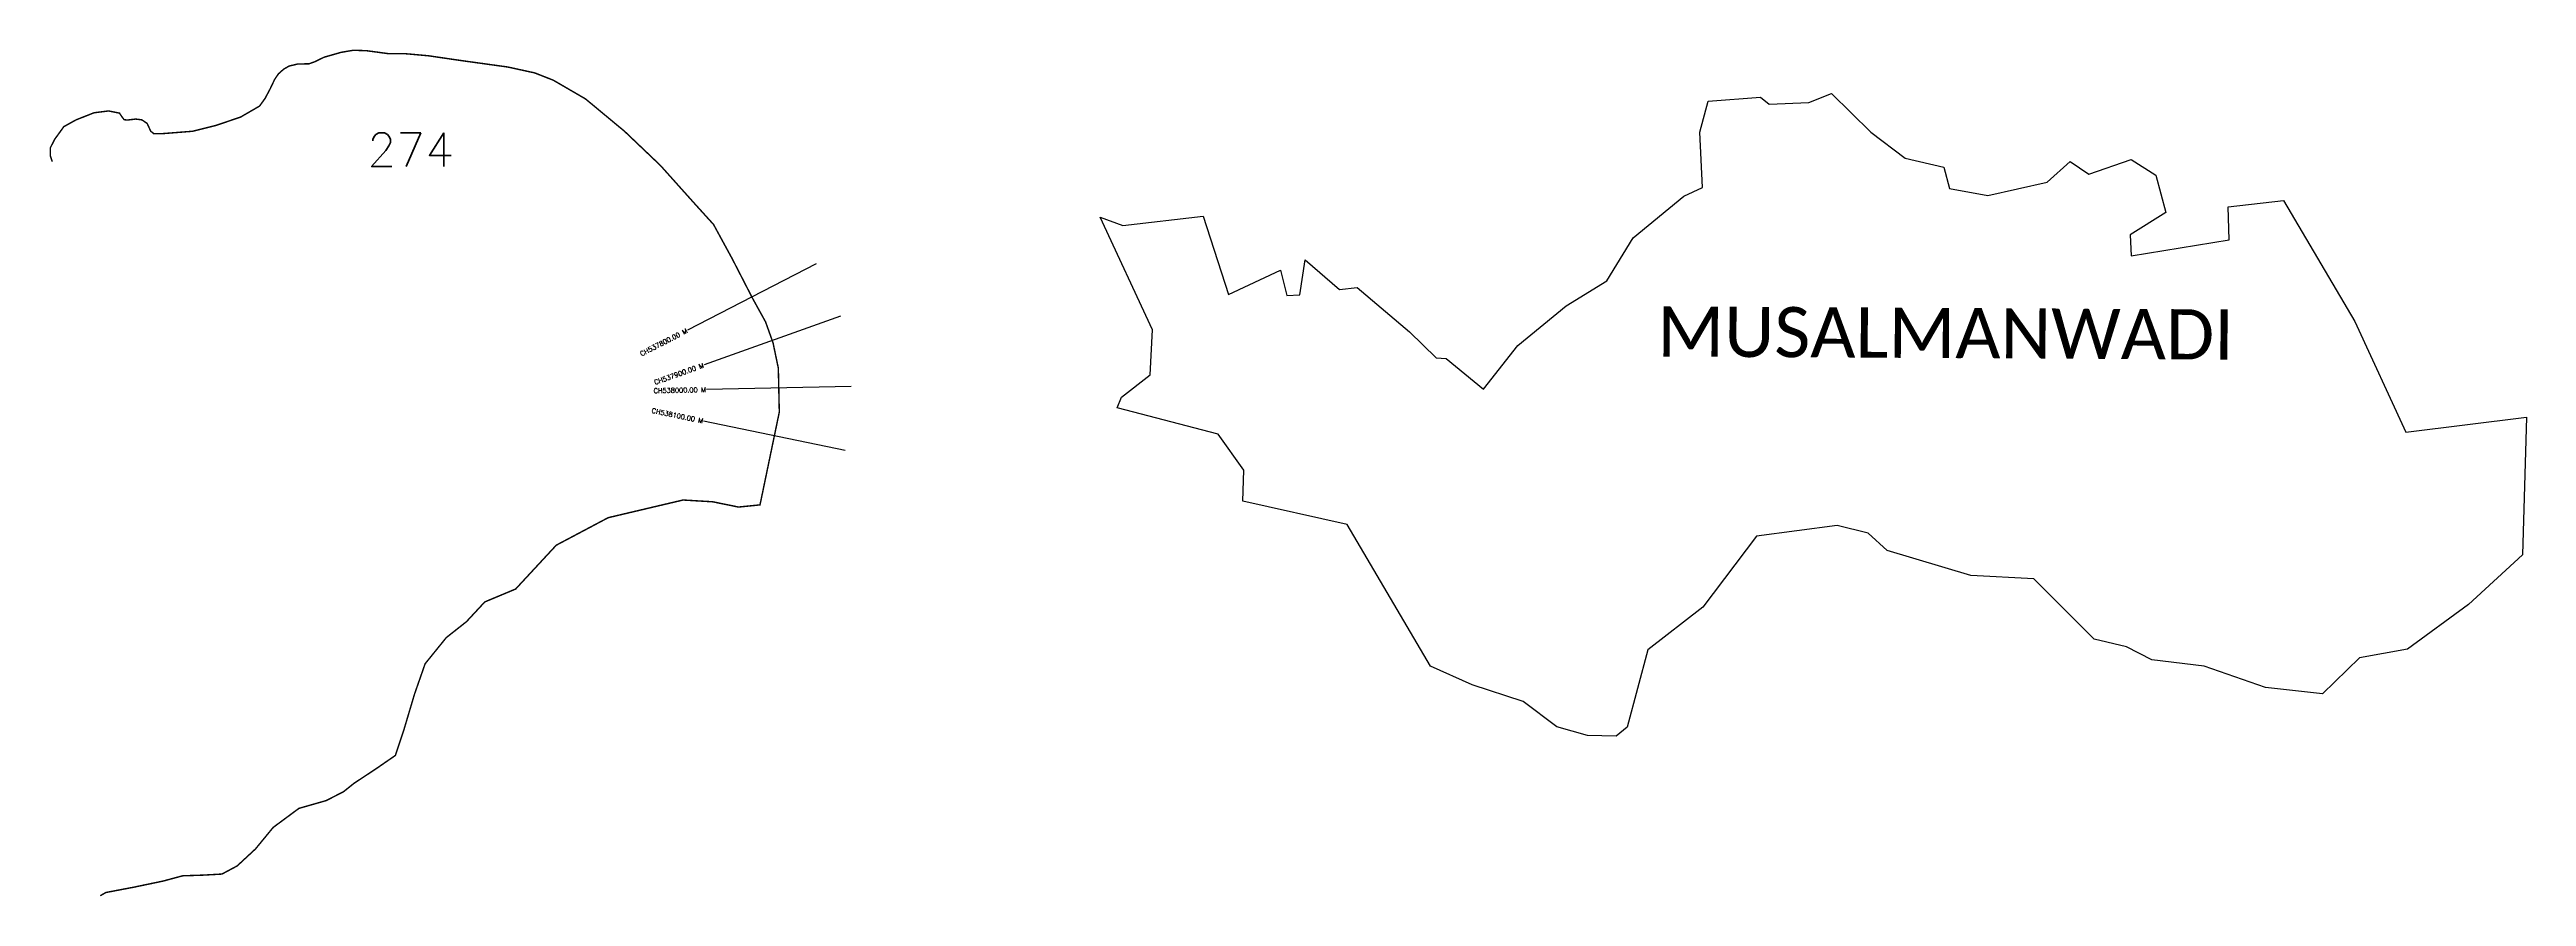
# Model space of a CAD drawing. Header units: metres. Extents: x 317513 to 322647, y 1867334 to 1869088.
import ezdxf
from ezdxf.enums import TextEntityAlignment as Align

# ---------------------------------------------------------------- set-up
doc = ezdxf.new("R2010")
doc.units = ezdxf.units.M
for name, color, linetype in [('CS', 134, 'Continuous'), ('CSMark', 6, 'Continuous'), ('NATURALLY PROTECTED', 3, 'Continuous'), ('village', 3, 'Continuous'), ('VILLAGE NAME', 250, 'Continuous')]:
    doc.layers.add(name, color=color, linetype=linetype)
doc.styles.get("Standard").update_dxf_attribs({"font": 'simplex.shx'})

msp = doc.modelspace()

# ---------------------------------------------------------------- linework, layer by layer
at = {"color": 6, "flags": 128}
msp.add_lwpolyline([(319690.9, 1868740.8), (319737.9, 1868723.6)], dxfattribs=at)
at = {"layer": 'CS'}
for p, q in [((319102.1, 1868644.3), (318835.3, 1868507.1)), ((319152.2, 1868535.8), (318869.7, 1868435)), ((319174.5, 1868390), (318874.5, 1868383.7)), ((319162.2, 1868257.4), (318868.5, 1868318.5))]:
    msp.add_line(p, q, dxfattribs=at)
at = {"layer": 'NATURALLY PROTECTED', "const_width": 3, "flags": 128}
msp.add_lwpolyline([(317518.9, 1868856), (317514.7, 1868868.7), (317514.7, 1868884.4), (317523.8, 1868902.3), (317542.9, 1868928.6), (317568.1, 1868942.6), (317605.7, 1868957.4), (317635.4, 1868961.1), (317658.2, 1868956.6), (317662.5, 1868950), (317667.9, 1868942.9), (317675, 1868942.3), (317691.9, 1868944.3), (317704.7, 1868942.6), (317715.5, 1868935.2), (317723, 1868919), (317729.8, 1868913.8), (317747.5, 1868914.1), (317809.7, 1868919), (317858.5, 1868931.2), (317909.3, 1868948.5), (317948.5, 1868971.2), (317959.9, 1868987.1), (317970.4, 1869006.8), (317979.8, 1869026.5), (317987.5, 1869037.9), (317998.4, 1869047.6), (318009.8, 1869054.1), (318028, 1869058.4), (318050.8, 1869058.7), (318062.8, 1869063), (318082.2, 1869072.4), (318117.4, 1869082.5), (318143, 1869086.8), (318170.1, 1869085.9), (318214.6, 1869079.9), (318250.4, 1869079.7), (318298.3, 1869075.4), (318364.7, 1869065.7), (318462.9, 1869052.1), (318518.7, 1869039.9), (318557.2, 1869024.8), (318624, 1868986), (318704.8, 1868919), (318779.2, 1868848.2), (318848.4, 1868771), (318889.3, 1868725.9), (318927.9, 1868655.1), (318970.4, 1868572.5), (318997.1, 1868524.2), (319012.6, 1868480.8), (319023.6, 1868428.2), (319025.6, 1868337.2), (318985.6, 1868145), (318941.1, 1868140.5), (318887.7, 1868151.4), (318826.2, 1868155.1), (318671, 1868118.5), (318563.4, 1868061.5), (318479.2, 1867970.7), (318415.3, 1867944), (318377.2, 1867903), (318335.5, 1867870.1), (318291.6, 1867815.9), (318269.6, 1867753), (318247.6, 1867679.1), (318230, 1867626), (318191.9, 1867599.7), (318144.3, 1867568.2), (318122.3, 1867550.7), (318086.5, 1867532.4), (318030.1, 1867516.3), (317976.7, 1867476.8), (317940, 1867432.2), (317902, 1867397), (317870.5, 1867380.2), (317831.7, 1867378), (317789.2, 1867376.6), (317748.2, 1867365.6), (317687.9, 1867353), (317630, 1867342), (317618.4, 1867335.3)], dxfattribs=at)
at = {"layer": 'village', "color": 6}
for points in [[(319737.9, 1868723.6, 0), (319903.9, 1868743.3, 0), (319956.5, 1868580.8, 0), (320064.1, 1868631.2, 0), (320077.7, 1868578.9, 0), (320104.3, 1868580.4, 0), (320115.6, 1868652.5, 0), (320186.9, 1868591.4, 0), (320223.2, 1868595.5, 0), (320331.7, 1868503.7, 0), (320386.6, 1868449.6, 0), (320407.5, 1868448.2, 0), (320485.3, 1868385, 0), (320556.5, 1868475.5, 0), (320656.6, 1868557.3, 0), (320740.6, 1868608.9, 0), (320794.9, 1868698.1, 0), (320900.2, 1868784.6, 0), (320939, 1868802.3, 0), (320933.1, 1868916.9, 0), (320950.3, 1868981.5, 0), (321059.2, 1868989.8, 0), (321076.9, 1868975.1, 0), (321159.1, 1868978.5, 0), (321206.4, 1868997.1, 0), (321288, 1868917, 0), (321358.9, 1868863.4, 0), (321439.1, 1868844.3, 0), (321450.5, 1868800.3, 0), (321530.3, 1868785.8, 0), (321653.1, 1868813.6, 0), (321700.8, 1868856.3, 0), (321739.3, 1868830.3, 0), (321827, 1868860.8, 0), (321878.5, 1868827.8, 0), (321899.1, 1868751, 0), (321825.3, 1868704.6, 0), (321827.6, 1868661, 0)], [(321827.6, 1868661, 0), (322030.6, 1868693.8, 0), (322028.2, 1868762.6, 0), (322143, 1868775.5, 0), (322290.6, 1868524.9, 0), (322396.3, 1868295.8, 0), (322646.5, 1868326.5, 0), (322638.6, 1868041.5, 0), (322526.1, 1867938.6, 0), (322399.9, 1867846.4, 0), (322300.5, 1867828.2, 0), (322224, 1867753.9, 0), (322105.5, 1867766.9, 0), (321978.6, 1867811.1, 0), (321870.4, 1867823.7, 0), (321817.4, 1867851.2, 0), (321750.5, 1867866.7, 0), (321625.3, 1867991.5, 0), (321494.8, 1867998.4, 0), (321321.4, 1868050.6, 0), (321282.4, 1868086.5, 0), (321218.2, 1868102, 0), (321050.9, 1868079.9, 0), (320939.8, 1867933.2, 0), (320825.8, 1867844.6, 0), (320782.5, 1867684.6, 0), (320760.1, 1867665.9, 0), (320700.8, 1867667.4, 0), (320637.2, 1867685.3, 0), (320567.1, 1867737.8, 0), (320461.8, 1867772.3, 0), (320375.5, 1867811.1, 0), (320202.3, 1868104.2, 0), (319986.1, 1868152.9, 0), (319988.2, 1868217.1, 0), (319935.2, 1868291.4, 0), (319726, 1868346.3, 0), (319734.5, 1868368.4, 0), (319794.4, 1868414.2, 0), (319799.1, 1868507.5, 0), (319690.9, 1868740.8, 0)]]:
    msp.add_polyline3d(points, dxfattribs=at)

# ---------------------------------------------------------------- texts
at = {"insert": (318171.5, 1868915.7), "char_height": 70, "attachment_point": 1}
msp.add_mtext_dynamic_manual_height_columns('274', width=95.172, gutter_width=1, heights=[0], dxfattribs=at)
at = {"layer": 'CSMark'}
for s, rotation, p in [('CH537800.00 M', 27.2196, (318834.4, 1868506.7)), ('CH537900.00 M', 19.6373, (318868.7, 1868434.7)), ('CH538000.00 M', 1.2058, (318873.5, 1868383.7)), ('CH538100.00 M', 348.2568, (318867.5, 1868318.7))]:
    msp.add_text(s, height=10, rotation=rotation, dxfattribs=at).set_placement(p, align=Align.MIDDLE_RIGHT)
at = {"layer": 'VILLAGE NAME', "insert": (320845.4, 1868556.5), "char_height": 104.042, "attachment_point": 1, "rotation": 359.6762}
msp.add_mtext_dynamic_manual_height_columns('{\\fCalibri|b0|i0|c0|p34;MUSALMANWADI}', width=1278.781, gutter_width=520.2, heights=[0], dxfattribs=at)

doc.saveas('drawing.dxf')
